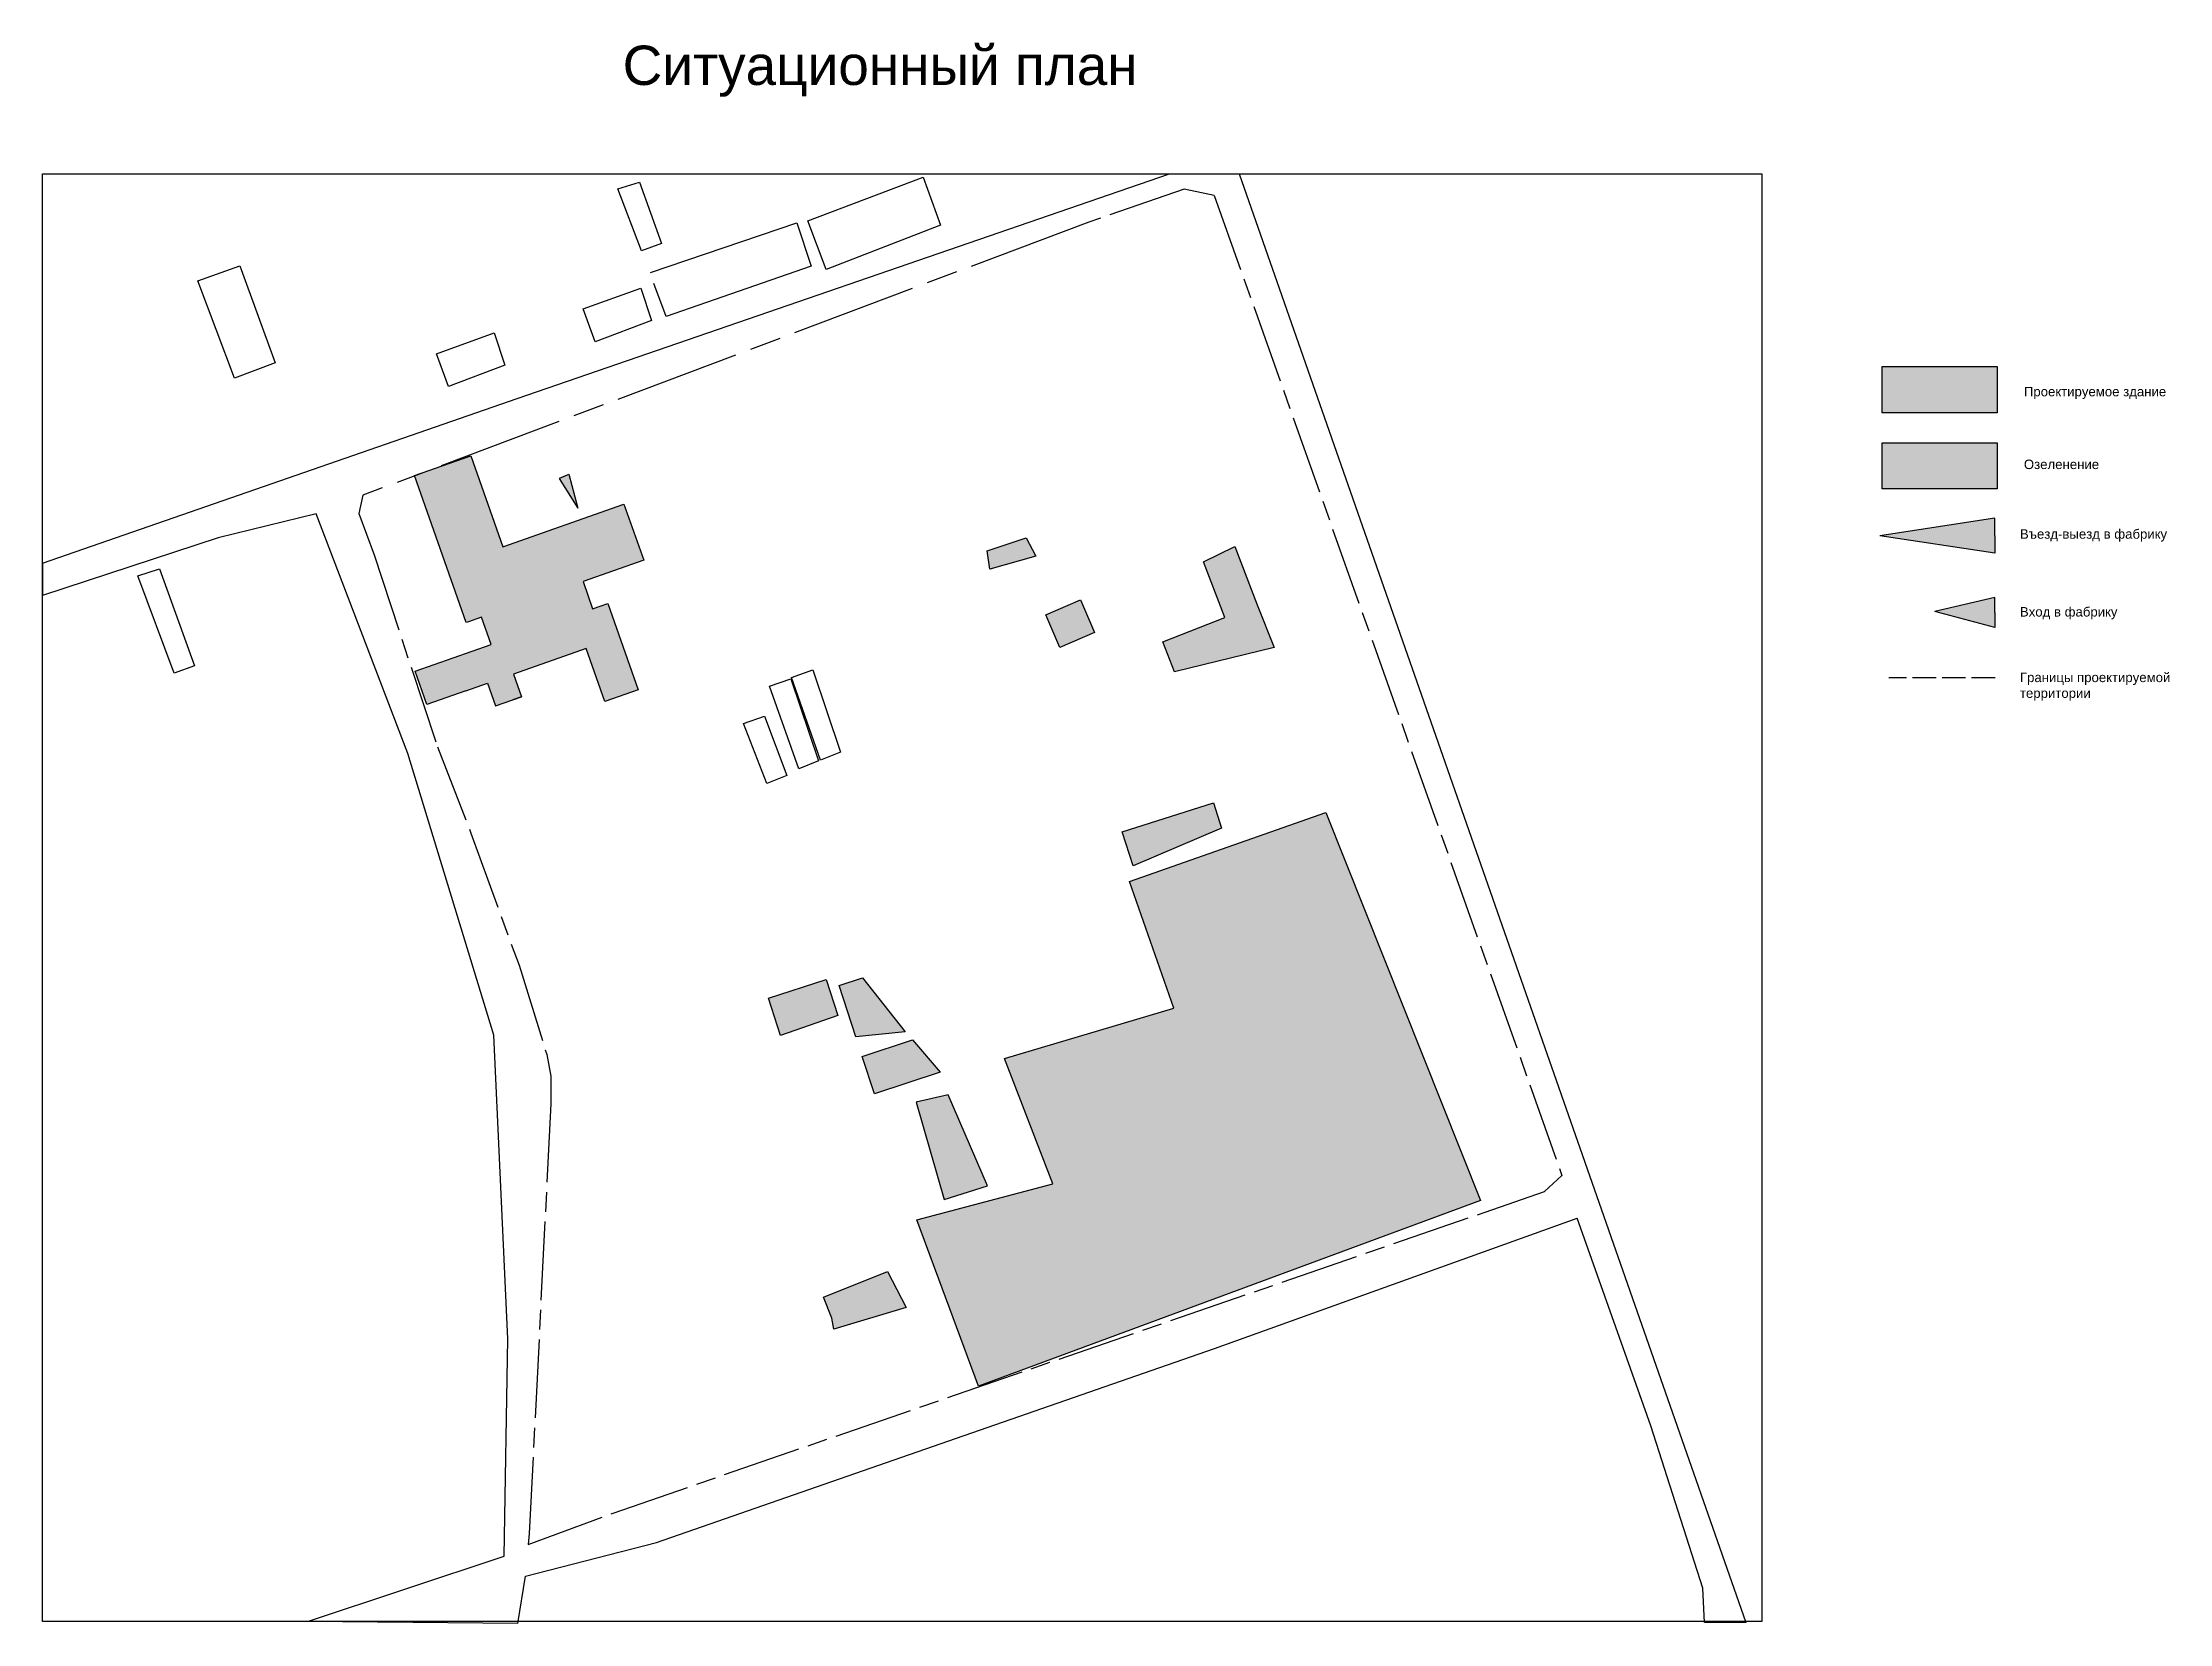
# Model space of a CAD drawing. Header units: millimetres. Extents: x -1544140 to 7445918, y -1294905 to 2019878.
# Drawn here: x 1802865 to 1965124, y -171124 to -50524 of the extents above; entities that cross this region are included whole.
import ezdxf

# ---------------------------------------------------------------- set-up
doc = ezdxf.new("R2010")
doc.units = ezdxf.units.MM
doc.header["$MEASUREMENT"] = 0
doc.header["$XCLIPFRAME"] = 2
doc.linetypes.add('ACAD_ISO02W100', pattern=[15, 12, -3])
doc.linetypes.add('ACAD_ISO08W100', pattern=[36, 24, -3, 6, -3])
doc.layers.add('Plan 2', color=7, linetype='Continuous')
doc.styles.get("Standard").update_dxf_attribs({"font": 'arial.ttf'})
picture_1 = doc.add_image_def('image4.png', size_in_pixel=(3508, 2480))

msp = doc.modelspace()

# ---------------------------------------------------------------- texts
at = {"insert": (1847120.3, -50760.2), "char_height": 3000, "attachment_point": 1}
msp.add_mtext_dynamic_manual_height_columns('Ситуационный план', width=42965.017, gutter_width=1, heights=[0], dxfattribs=at)
at = {"layer": 'Plan 2', "char_height": 720, "attachment_point": 1}
for s, width, insert in [('Проектируемое здание', 11203.253, (1954017.9, -76790.5)), ('Озеленение', 6423.471, (1954017.9, -82340.8)), ('Въезд-выезд в фабрику', 12231.223, (1953716.2, -87654.8)), ('Вход в фабрику', 9822.461, (1953716.2, -93591.3)), ('Границы проектируемой территории', 14075.531, (1953716.2, -98594))]:
    msp.add_mtext_dynamic_manual_height_columns(s, width=width, gutter_width=4, heights=[0], dxfattribs=dict(at, insert=insert))

# ---------------------------------------------------------------- hatches: boundary and pattern name
at = {"true_color": 0xf27172, "transparency": 33554687}
h = msp.add_hatch(color=11, dxfattribs=at)
h.dxf.hatch_style = 1
h.paths.add_polyline_path([(1951980.7, -78772.2), (1951980.7, -75244.6), (1943201.8, -75244.6), (1943201.8, -78772.2)])
at = {"true_color": 0xafd9aa, "transparency": 33554687}
h = msp.add_hatch(color=9, dxfattribs=at)
h.dxf.hatch_style = 1
h.paths.add_polyline_path([(1951980.7, -84580.3), (1951980.7, -81052.8), (1943201.8, -81052.8), (1943201.8, -84580.3)])
at = {"true_color": 0xf27172, "transparency": 33554687}
h = msp.add_hatch(color=11, dxfattribs=at)
h.dxf.hatch_style = 1
h.paths.add_polyline_path([(1844099.9, -91636.6), (1848726.3, -90010.8), (1847222.4, -85731.4), (1837969.7, -88983), (1835531, -82043.5), (1831251.6, -83547.3), (1835194.2, -94766.3), (1835348.4, -94712.1), (1836350.8, -94359.8), (1837082.4, -96441.7), (1831299.4, -98473.9), (1832193.6, -101018.4), (1835162.2, -99975.2), (1836820, -99392.6), (1837429.7, -101127.5), (1839395.9, -100436.5), (1838786.2, -98701.7), (1844337.8, -96750.7), (1845760.4, -100798.8), (1848304.9, -99904.6), (1845988.1, -93312), (1844831.5, -93718.4)])
at = {"transparency": 33554687}
h = msp.add_hatch(color=1, dxfattribs=at)
h.dxf.hatch_style = 1
h.paths.add_polyline_path([(1843018.3, -83462.2), (1842646.1, -83623.3), (1842273.8, -83784.4), (1843697.3, -86052.5)])
h = msp.add_hatch(color=1, dxfattribs=at)
h.dxf.hatch_style = 1
h.paths.add_polyline_path([(1951803.2, -89488.7), (1951803.2, -88146.1), (1951803.2, -86803.1), (1943040.5, -88146.1)])
at = {"true_color": 0xafd9aa, "transparency": 33554687}
h = msp.add_hatch(color=9, dxfattribs=at)
h.dxf.hatch_style = 1
h.paths.add_polyline_path([(1878635.9, -89695.9), (1877901.4, -88299.4), (1874927.4, -89302), (1875124.5, -90698.5)])
h.paths.add_polyline_path([(1865393.9, -127863.4), (1866331.9, -130720.3), (1871351.7, -129072.1), (1869242.3, -126599.8)])
h.paths.add_polyline_path([(1865423.5, -121881.2), (1863646.9, -122446.8), (1864901.1, -126386.2), (1868664, -125983.3)])
h.paths.add_polyline_path([(1858237.1, -123426.2), (1859157, -126271.5), (1863527.4, -124756.8), (1862637.4, -122003.6)])
h.paths.add_polyline_path([(1869518.7, -131362.7), (1871661.4, -138772.6), (1874960.1, -137730.2), (1871943.4, -130799.2)])
h = msp.add_hatch(color=9, dxfattribs=at)
h.dxf.hatch_style = 1
h.paths.add_polyline_path([(1885231.1, -110738.5), (1886056.2, -113339), (1892813.1, -110456.9), (1892200.8, -108527.1)])
h.paths.add_polyline_path([(1895537.5, -93410.9), (1893829.9, -88977.7), (1891425, -90129.3), (1893050, -94384.9), (1888318.8, -96237.5), (1889220.6, -98540.6), (1896819.8, -96685.7)])
h = msp.add_hatch(color=9, dxfattribs=at)
h.dxf.hatch_style = 1
h.paths.add_polyline_path([(1883113.5, -95533.2), (1882042.3, -93041), (1879401.5, -94176), (1880484.3, -96663.3)])
at = {"true_color": 0x000000, "transparency": 33554687}
h = msp.add_hatch(color=18, dxfattribs=at)
h.dxf.hatch_style = 1
h.paths.add_polyline_path([(1947227.3, -93938.2), (1951803.2, -95135.9), (1951803.2, -94002.9), (1951803.2, -92869.5)])
at = {"true_color": 0xafd9aa, "transparency": 33554687}
h = msp.add_hatch(color=9, dxfattribs=at)
h.dxf.hatch_style = 1
h.paths.add_polyline_path([(1889168.3, -124174.3), (1876248.5, -128013.7), (1879944.7, -137579.6), (1869571, -140342.2), (1874258.2, -153017.6), (1912554.7, -138856.2), (1900771, -109272.3), (1885789, -114512.1)])
h = msp.add_hatch(color=9, dxfattribs=at)
h.dxf.hatch_style = 1
h.paths.add_polyline_path([(1868755.7, -147031), (1867333, -144281.6), (1862437.1, -146224.4), (1863077.3, -147837.7), (1863244.3, -148672.2)])

# ---------------------------------------------------------------- linework, layer by layer
at = {"lineweight": 30}
for p, q in [((1839082.1, -77683.7), (1888831.1, -60529.3)), ((1888831.1, -60529.3), (1894152.8, -60529.3)), ((1894152.8, -60529.3), (1932796.5, -171044.9)), ((1802865.3, -90229.5), (1839082.1, -77683.7)), ((1823734.5, -86475.3), (1816271.9, -88310.5)), ((1830740.6, -104769.4), (1823734.5, -86475.3)), ((1816271.9, -88310.5), (1802865.3, -92717.1)), ((1802865.3, -90229.5), (1802865.3, -92717.1)), ((1835162.2, -99975.2), (1836820, -99392.6)), ((1836820, -99392.6), (1837429.7, -101127.5)), ((1837429.7, -101127.5), (1839395.9, -100436.5)), ((1837283.2, -126250.9), (1830740.6, -104769.4)), ((1838364.8, -149400.1), (1837283.2, -126250.9)), ((1925558.7, -156056.9), (1919931.8, -140196.2)), ((1838085.7, -165994.3), (1838364.8, -149400.1)), ((1929513.4, -168435), (1925558.7, -156056.9)), ((1823085.1, -170976.4), (1838085.7, -165994.3)), ((1929662.6, -171044.9), (1929513.4, -168435)), ((1839132.3, -171124.2), (1823085.1, -170976.4)), ((1932796.5, -171044.9), (1929662.6, -171044.9))]:
    msp.add_line(p, q, dxfattribs=at)
at = {"color": 1, "linetype": 'ACAD_ISO08W100', "lineweight": 30, "ltscale": 250}
for p, q in [((1889946.4, -61703.5), (1882694.3, -64218.5)), ((1892257.4, -62189.7), (1889946.4, -61703.5)), ((1892257.4, -62189.7), (1918777.9, -136943.8)), ((1827306.7, -85059.8), (1826997.5, -86450)), ((1826997.5, -86450), (1828156.8, -89616.8)), ((1828156.8, -89616.8), (1832983.8, -104239.2)), ((1832983.8, -104239.2), (1835550.7, -110846.5)), ((1835550.7, -110846.5), (1839214.6, -120916.7)), ((1839214.6, -120916.7), (1841328.3, -127722.9)), ((1841328.3, -127722.9), (1841641.4, -129365.7)), ((1841641.4, -129365.7), (1841641.4, -131478)), ((1841641.4, -131478), (1839999.4, -164274.1)), ((1917439.3, -138174.7), (1918777.9, -136943.8)), ((1912924.7, -139742.5), (1917439.3, -138174.7)), ((1846393.1, -162701.2), (1912924.7, -139742.5)), ((1839922.2, -165095.1), (1846393.1, -162701.2))]:
    msp.add_line(p, q, dxfattribs=at)
at = {"color": 1, "linetype": 'ACAD_ISO08W100', "lineweight": 30, "ltscale": 400}
msp.add_line((1882694.3, -64218.5), (1827306.7, -85059.8), dxfattribs=at)
for p, q in [((1842646.1, -83623.3), (1842273.8, -83784.4)), ((1842273.8, -83784.4), (1843697.3, -86052.5)), ((1842646.1, -83623.3), (1842366, -83744.5)), ((1842646.1, -83623.3), (1843018.3, -83462.2)), ((1843018.3, -83462.2), (1843697.3, -86052.5)), ((1951803.2, -86803.1), (1943040.5, -88146.1)), ((1951803.2, -88146.1), (1951803.2, -86803.1)), ((1951803.2, -88146.1), (1951803.2, -87135.7)), ((1951803.2, -89488.7), (1943040.5, -88146.1)), ((1951803.2, -88146.1), (1951803.2, -89488.7)), ((1802865.3, -92717.1), (1802865.3, -90229.5)), ((1951803.2, -92869.5), (1947227.3, -93938.2)), ((1951803.2, -95135.9), (1947227.3, -93938.2)), ((1951803.2, -94002.9), (1951803.2, -92869.5)), ((1951803.2, -94002.9), (1951803.2, -95135.9)), ((1885231.1, -110738.5), (1892200.8, -108527.1)), ((1892200.8, -108527.1), (1892813.1, -110456.9)), ((1886056.2, -113339), (1885231.1, -110738.5)), ((1892813.1, -110456.9), (1886056.2, -113339))]:
    msp.add_line(p, q)
at = {"color": 1, "linetype": 'ACAD_ISO02W100', "lineweight": 30, "ltscale": 150}
msp.add_line((1951823.6, -98979.6), (1943719.2, -98979.6), dxfattribs=at)
at = {"color": 1, "lineweight": 30}
msp.add_line((1839999.4, -164274.1), (1839922.2, -165095.1), dxfattribs=at)
for points in [[(1846744.1, -61694.8), (1848397.8, -61177.1), (1850096.1, -65849), (1848547.8, -66412.8), (1846744.1, -61694.8)], [(1861243.2, -64115.3), (1870054.5, -60787), (1871363.6, -64466.5), (1862657.8, -67840.8), (1861243.2, -64115.3)], [(1849236, -68067), (1860397.8, -64287.5), (1861492, -67585.9), (1850435.8, -71411.5), (1849511.3, -68911.4)], [(1814721, -68689.4), (1817924.4, -67561.5), (1820614.3, -74948.6), (1817516.4, -76122.5), (1814721, -68689.4)], [(1844111, -70842.9), (1848508.9, -69264.5), (1849327.8, -71718.5), (1845035.5, -73343), (1844111, -70842.9)], [(1832912.8, -74258.9), (1837310.7, -72680.5), (1838129.7, -75134.6), (1833837.3, -76759.1), (1832912.8, -74258.9)], [(1874927.4, -89302), (1877901.4, -88299.4), (1878635.9, -89695.9), (1875124.5, -90698.5), (1874927.4, -89302)], [(1891425, -90129.3), (1893829.9, -88977.7), (1895537.5, -93410.9)], [(1810123.7, -91194.6), (1811777.4, -90676.9), (1814467.2, -98064), (1812919, -98627.7), (1810123.7, -91194.6)], [(1893050, -94384.9), (1891425, -90129.3)], [(1879401.5, -94176), (1882042.3, -93041), (1883113.5, -95533.2), (1880484.3, -96663.3), (1879401.5, -94176)], [(1895537.5, -93410.9), (1896819.8, -96685.7), (1889220.6, -98540.6)], [(1889220.6, -98540.6), (1888318.8, -96237.5), (1893050, -94384.9)], [(1860012.1, -98951.9), (1861631.9, -98385.1), (1863740.5, -104655.8), (1862226.3, -105268.6), (1860012.1, -98951.9)], [(1858335.1, -99622.2), (1859954.9, -99055.5), (1862063.5, -105326.2), (1860549.3, -105938.9), (1858335.1, -99622.2)], [(1856331.6, -102482.2), (1857951.4, -101915.5), (1859641.3, -106443.4), (1858127, -107056.2), (1856331.6, -102482.2)], [(1889168.3, -124174.3), (1885789, -114512.1), (1900771, -109272.3), (1912554.7, -138856.2), (1874258.2, -153017.6), (1869571, -140342.2), (1879944.7, -137579.6), (1876248.5, -128013.7), (1889168.3, -124174.3)], [(1859157, -126271.5), (1858237.1, -123426.2), (1862637.4, -122003.6), (1863527.4, -124756.8), (1859157, -126271.5)], [(1864901.1, -126386.2), (1863646.9, -122446.8), (1865423.5, -121881.2), (1868664, -125983.3), (1864901.1, -126386.2)], [(1866334.6, -130728.4), (1865393.9, -127863.4), (1869242.3, -126599.8), (1871351.7, -129072.1), (1866331.9, -130720.3)], [(1874960.1, -137730.2), (1871943.4, -130799.2), (1869518.7, -131362.7), (1871661.4, -138772.6), (1874960.1, -137730.2)], [(1863077.3, -147837.7), (1862437.1, -146224.4), (1867333, -144281.6), (1868755.7, -147031), (1863244.3, -148672.2), (1863077.3, -147837.7)]]:
    msp.add_lwpolyline(points)
for points in [[(1943201.8, -75244.6), (1951980.7, -75244.6), (1951980.7, -78772.2), (1943201.8, -78772.2)], [(1943201.8, -81052.8), (1951980.7, -81052.8), (1951980.7, -84580.3), (1943201.8, -84580.3)]]:
    msp.add_lwpolyline(points, close=True)
at = {"lineweight": 30}
for points in [[(1835162.2, -99975.2), (1832193.6, -101018.4), (1831299.4, -98473.9), (1837082.4, -96441.7), (1836350.8, -94359.8), (1835348.4, -94712.1), (1835194.2, -94766.3), (1831251.6, -83547.3), (1835531, -82043.5), (1837969.7, -88983), (1847222.4, -85731.4), (1848726.3, -90010.8), (1844099.9, -91636.6), (1844831.5, -93718.4), (1845988.1, -93312), (1848304.9, -99904.6), (1845760.4, -100798.8), (1844337.8, -96750.7), (1838786.2, -98701.7), (1839395.9, -100436.5), (1838740.5, -100666.9)], [(1839132.3, -171124.2), (1839699.1, -167519.8), (1849695.3, -164945.1), (1865411.1, -159486.9), (1892271.5, -150151.3), (1919931.8, -140196.2)]]:
    msp.add_lwpolyline(points, dxfattribs=at)

msp.set_redraw_order([(e.dxf.handle, doc.entitydb.next_handle()) for e in msp.query("TEXT MTEXT ATTDEF DIMENSION ARC_DIMENSION")])  # texts and dimensions are drawn at this point

# ---------------------------------------------------------------- pictures from other files: only their frames are drawn
image = msp.add_image(picture_1, insert=(1790253.6, -170976.4), size_in_units=(156229.2, 110447.1))
image.set_boundary_path([(282.6853, -0.5), (3228.019, 2479.5)])

doc.saveas('drawing.dxf')
